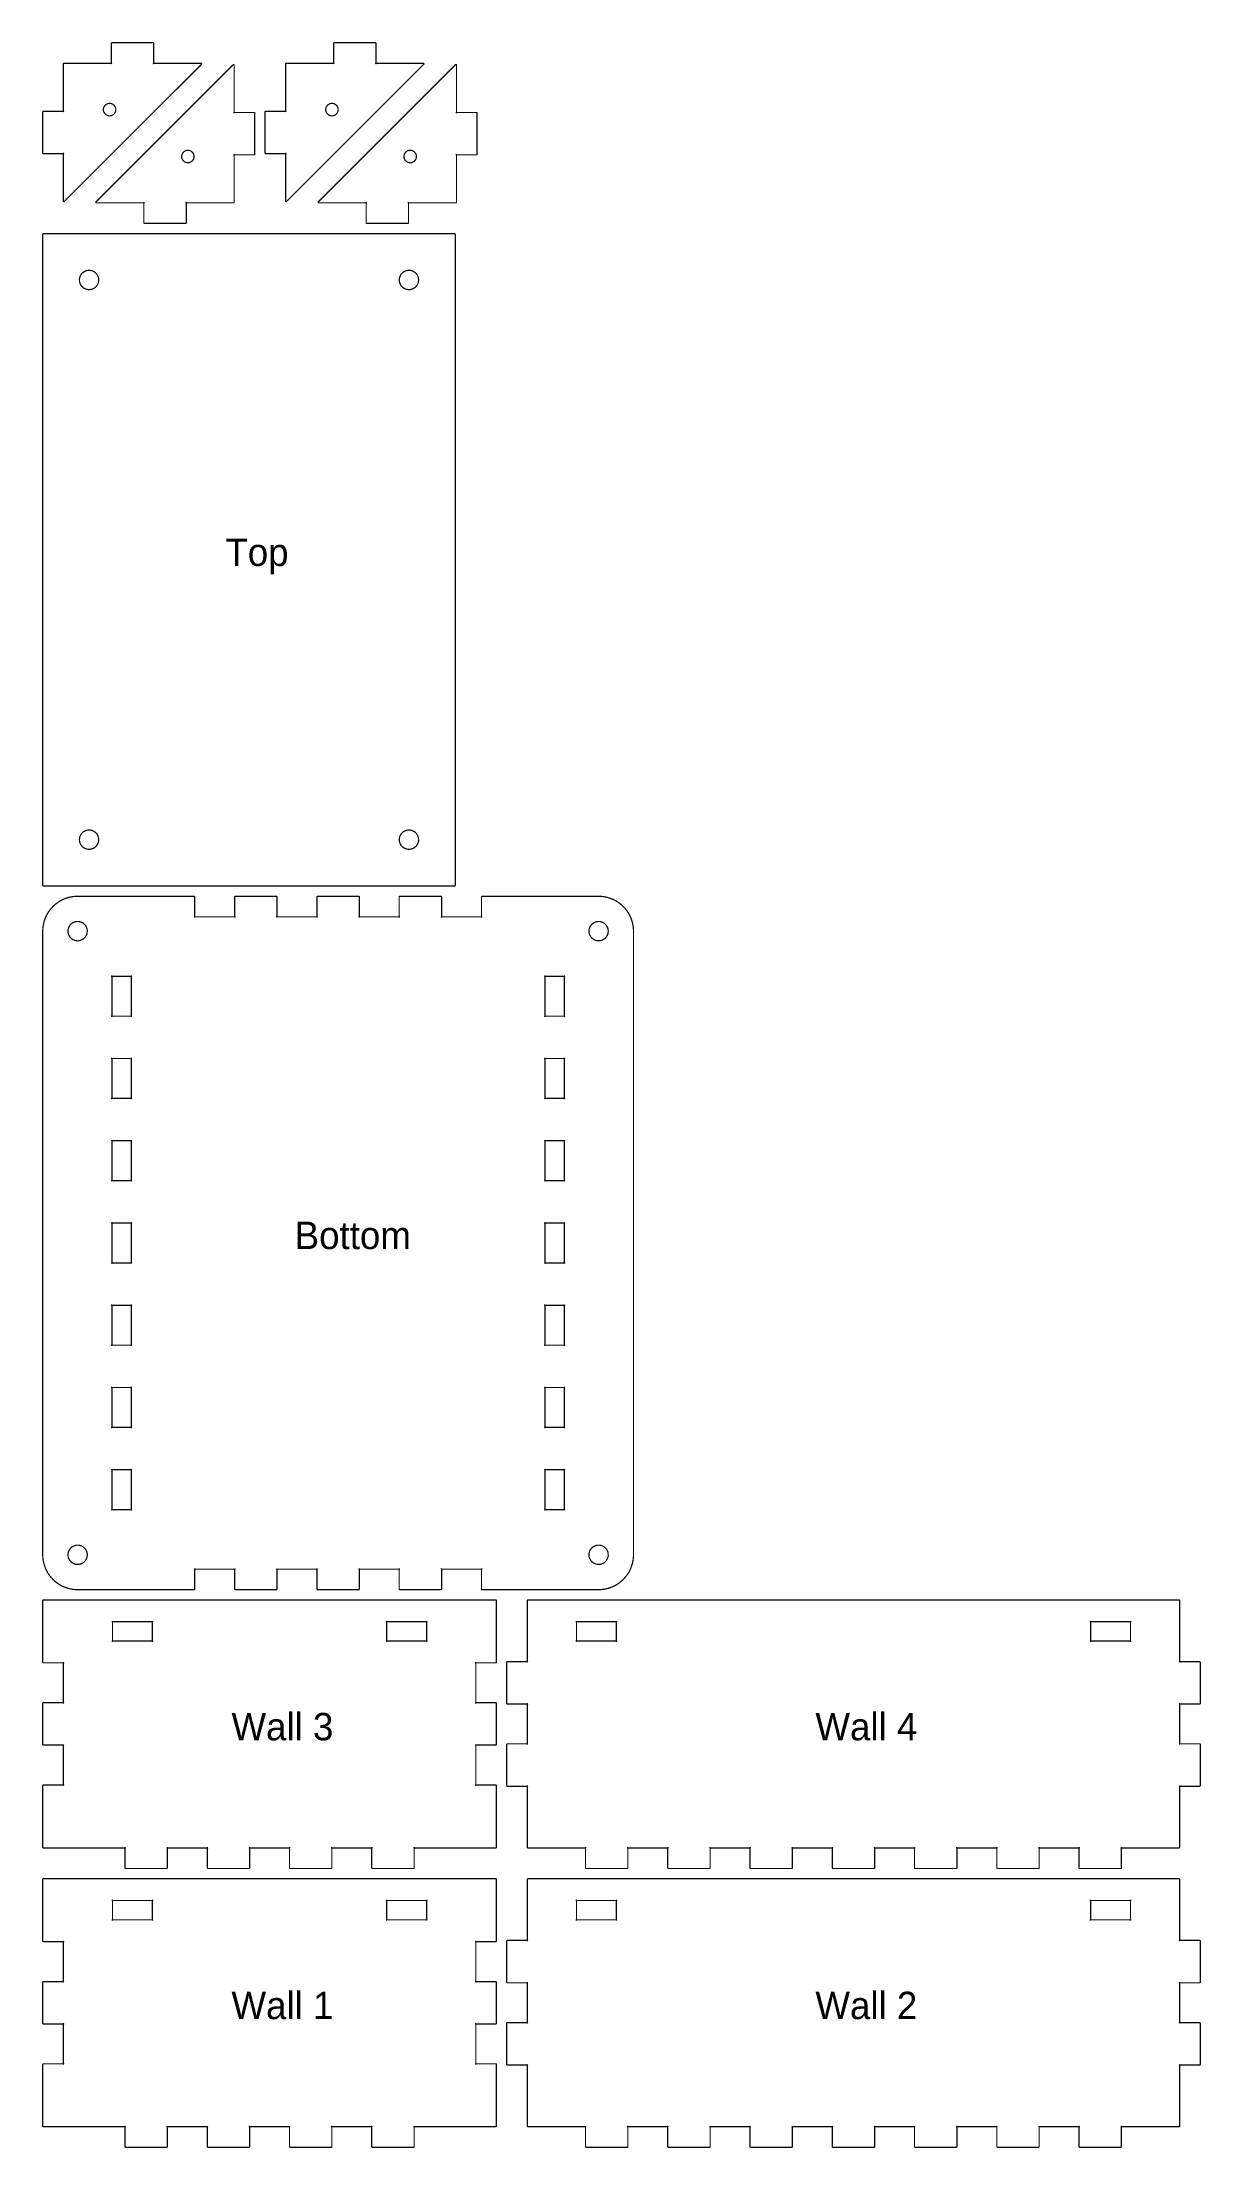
# Model space of a CAD drawing. Extents: x 10 to 179, y 10 to 317.
import ezdxf

# ---------------------------------------------------------------- set-up
doc = ezdxf.new("R2010")
doc.units = 0
doc.layers.get('0').update_dxf_attribs({"linetype": 'CONTINUOUS'})

msp = doc.modelspace()

# ---------------------------------------------------------------- texts
at = {"color": 1}
for s, p in [('Top', (36.6441, 240.736)), ('Bottom', (46.7536, 141.056)), ('Wall 3', (37.5345, 69.3762)), ('Wall 4', (122.714, 69.3762)), ('Wall 1', (37.5345, 28.6962)), ('Wall 2', (122.714, 28.6962))]:
    msp.add_text(s, height=4.0005, dxfattribs=at).set_placement(p)

# ---------------------------------------------------------------- linework, layer by layer
at = {"color": 0, "const_width": 0.18}
for points in [[(33.0895, 314.08), (26.18, 314.08), (26.1703, 314.08), (26.1414, 314.067), (26.1455, 314.047), (26.1662, 314.042), (26.18, 314.071), (26.18, 314.08), (26.18, 316.99), (26.18, 317.007), (26.1538, 317.053), (26.1056, 317.08), (26.0904, 317.08), (20.0904, 317.08), (20.0739, 317.08), (20.0256, 317.053), (19.9995, 317.007), (19.9995, 316.99), (19.9995, 314.08), (19.9995, 314.071), (20.0119, 314.042), (20.0326, 314.047), (20.0367, 314.067), (20.0077, 314.08), (19.9995, 314.08), (13.09, 314.08), (13.0735, 314.08), (13.0266, 314.053), (13.0004, 314.007), (13.0004, 313.99), (13.0004, 307.081), (13.0004, 307.072), (13.0128, 307.043), (13.0335, 307.048), (13.0376, 307.068), (13.0087, 307.081), (13.0004, 307.081), (10.09, 307.081), (10.0735, 307.081), (10.0266, 307.055), (10.0004, 307.006), (10.0004, 306.99), (10.0004, 300.99), (10.0004, 300.974), (10.0266, 300.927), (10.0735, 300.9), (10.09, 300.9), (13.0004, 300.9), (13.0087, 300.9), (13.0376, 300.914), (13.0335, 300.935), (13.0128, 300.939), (13.0004, 300.91), (13.0004, 300.9), (13.0004, 293.989), (13.0004, 293.974), (13.0266, 293.927), (13.0735, 293.9), (13.09, 293.9), (13.1051, 293.9), (13.1492, 293.922), (13.1534, 293.926), (33.1542, 313.927), (33.1584, 313.931), (33.1804, 313.976), (33.1804, 313.99), (33.1804, 314.007), (33.1529, 314.053), (33.1046, 314.08), (33.0895, 314.08)], [(65.5214, 314.08), (58.6123, 314.08), (58.6024, 314.08), (58.5735, 314.067), (58.5777, 314.047), (58.5982, 314.042), (58.6123, 314.071), (58.6123, 314.08), (58.6123, 316.99), (58.6123, 317.007), (58.5844, 317.053), (58.5364, 317.08), (58.5212, 317.08), (52.5226, 317.08), (52.506, 317.08), (52.4577, 317.053), (52.4316, 317.007), (52.4316, 316.99), (52.4316, 314.08), (52.4316, 314.071), (52.4439, 314.042), (52.4648, 314.047), (52.4686, 314.067), (52.4397, 314.08), (52.4316, 314.08), (45.5221, 314.08), (45.5055, 314.08), (45.4572, 314.053), (45.4311, 314.007), (45.4311, 313.99), (45.4311, 307.081), (45.4311, 307.072), (45.4434, 307.043), (45.4642, 307.048), (45.4685, 307.068), (45.4395, 307.081), (45.4311, 307.081), (42.5221, 307.081), (42.5055, 307.081), (42.4575, 307.055), (42.4311, 307.006), (42.4311, 306.99), (42.4311, 300.99), (42.4311, 300.974), (42.4575, 300.927), (42.5055, 300.9), (42.5221, 300.9), (45.4311, 300.9), (45.4395, 300.9), (45.4685, 300.914), (45.4642, 300.935), (45.4434, 300.939), (45.4311, 300.91), (45.4311, 300.9), (45.4311, 293.989), (45.4311, 293.974), (45.4572, 293.927), (45.5055, 293.9), (45.5221, 293.9), (45.5373, 293.9), (45.5814, 293.922), (45.5856, 293.926), (65.5849, 313.927), (65.5891, 313.931), (65.611, 313.976), (65.611, 313.99), (65.611, 314.007), (65.5849, 314.053), (65.5366, 314.08), (65.5214, 314.08)], [(17.8415, 293.721), (24.751, 293.721), (24.7592, 293.721), (24.7881, 293.734), (24.784, 293.755), (24.7633, 293.759), (24.751, 293.73), (24.751, 293.721), (24.751, 290.81), (24.751, 290.795), (24.7771, 290.747), (24.8254, 290.721), (24.8419, 290.721), (30.8419, 290.721), (30.8571, 290.721), (30.9053, 290.747), (30.9315, 290.795), (30.9315, 290.81), (30.9315, 293.721), (30.9315, 293.73), (30.9177, 293.759), (30.897, 293.755), (30.8929, 293.734), (30.9218, 293.721), (30.9315, 293.721), (37.8425, 293.721), (37.8576, 293.721), (37.9056, 293.747), (37.9317, 293.795), (37.9317, 293.81), (37.9317, 300.72), (37.9317, 300.729), (37.918, 300.758), (37.8975, 300.754), (37.8933, 300.734), (37.9222, 300.72), (37.9317, 300.72), (40.8421, 300.72), (40.8573, 300.72), (40.9056, 300.747), (40.9317, 300.795), (40.9317, 300.81), (40.9317, 306.81), (40.9317, 306.827), (40.9056, 306.874), (40.8573, 306.9), (40.8421, 306.9), (37.9317, 306.9), (37.9222, 306.9), (37.8933, 306.888), (37.8975, 306.867), (37.918, 306.863), (37.9317, 306.892), (37.9317, 306.9), (37.9317, 313.81), (37.9317, 313.826), (37.9056, 313.875), (37.8576, 313.901), (37.8425, 313.901), (37.8259, 313.901), (37.7832, 313.878), (37.779, 313.875), (17.7781, 293.873), (17.7739, 293.87), (17.7519, 293.825), (17.7519, 293.81), (17.7519, 293.795), (17.7781, 293.747), (17.8249, 293.721), (17.8415, 293.721)], [(50.2737, 293.721), (57.1832, 293.721), (57.1913, 293.721), (57.2202, 293.734), (57.2163, 293.755), (57.1955, 293.759), (57.1832, 293.73), (57.1832, 293.721), (57.1832, 290.81), (57.1832, 290.795), (57.2093, 290.747), (57.2576, 290.721), (57.2742, 290.721), (63.2739, 290.721), (63.289, 290.721), (63.3374, 290.747), (63.3635, 290.795), (63.3635, 290.81), (63.3635, 293.721), (63.3635, 293.73), (63.3497, 293.759), (63.3293, 293.755), (63.325, 293.734), (63.3539, 293.721), (63.3635, 293.721), (70.273, 293.721), (70.2882, 293.721), (70.3365, 293.747), (70.364, 293.795), (70.364, 293.81), (70.364, 300.72), (70.364, 300.729), (70.3502, 300.758), (70.3294, 300.754), (70.3255, 300.734), (70.3545, 300.72), (70.364, 300.72), (73.273, 300.72), (73.2882, 300.72), (73.3365, 300.747), (73.364, 300.795), (73.364, 300.81), (73.364, 306.81), (73.364, 306.827), (73.3365, 306.874), (73.2882, 306.9), (73.273, 306.9), (70.364, 306.9), (70.3545, 306.9), (70.3255, 306.888), (70.3294, 306.867), (70.3502, 306.863), (70.364, 306.892), (70.364, 306.9), (70.364, 313.81), (70.364, 313.826), (70.3365, 313.875), (70.2882, 313.901), (70.273, 313.901), (70.2564, 313.901), (70.2137, 313.878), (70.2098, 313.875), (50.2102, 293.873), (50.2049, 293.87), (50.184, 293.825), (50.184, 293.81), (50.184, 293.795), (50.2102, 293.747), (50.2571, 293.721), (50.2737, 293.721)], [(10.09, 194.04), (70.0899, 194.04), (70.1051, 194.04), (70.153, 194.066), (70.1795, 194.115), (70.1795, 194.13), (70.1795, 289.13), (70.1795, 289.147), (70.153, 289.194), (70.1051, 289.22), (70.0899, 289.22), (10.09, 289.22), (10.0735, 289.22), (10.0266, 289.194), (10.0004, 289.147), (10.0004, 289.13), (10.0004, 194.13), (10.0004, 194.115), (10.0266, 194.066), (10.0735, 194.04), (10.09, 194.04)], [(15.0895, 91.3599), (23.0904, 91.3599), (32.0904, 91.3599), (32.1055, 91.3599), (32.1538, 91.386), (32.18, 91.4344), (32.18, 91.4495), (32.18, 94.3599), (32.18, 94.3695), (32.1662, 94.3984), (32.1455, 94.3942), (32.1414, 94.3737), (32.1703, 94.3599), (32.18, 94.3599), (38.0009, 94.3599), (38.009, 94.3599), (38.0379, 94.3737), (38.034, 94.3942), (38.0132, 94.3984), (38.0009, 94.3695), (38.0009, 94.3599), (38.0009, 91.4495), (38.0009, 91.4344), (38.027, 91.386), (38.0739, 91.3599), (38.0905, 91.3599), (44.0902, 91.3599), (44.1053, 91.3599), (44.1537, 91.386), (44.1798, 91.4344), (44.1798, 91.4495), (44.1798, 94.3599), (44.1798, 94.3695), (44.166, 94.3984), (44.1456, 94.3942), (44.1413, 94.3737), (44.1702, 94.3599), (44.1798, 94.3599), (49.9992, 94.3599), (50.0077, 94.3599), (50.0366, 94.3737), (50.0324, 94.3942), (50.0119, 94.3984), (49.9992, 94.3695), (49.9992, 94.3599), (49.9992, 91.4495), (49.9992, 91.4344), (50.0257, 91.386), (50.0736, 91.3599), (50.0902, 91.3599), (56.0903, 91.3599), (56.1054, 91.3599), (56.1538, 91.386), (56.1799, 91.4344), (56.1799, 91.4495), (56.1799, 94.3599), (56.1799, 94.3695), (56.1661, 94.3984), (56.1453, 94.3942), (56.1414, 94.3737), (56.1703, 94.3599), (56.1799, 94.3599), (61.9993, 94.3599), (62.0078, 94.3599), (62.0367, 94.3737), (62.0324, 94.3942), (62.0116, 94.3984), (61.9993, 94.3695), (61.9993, 94.3599), (61.9993, 91.4495), (61.9993, 91.4344), (62.0254, 91.386), (62.0737, 91.3599), (62.0903, 91.3599), (68.0903, 91.3599), (68.1055, 91.3599), (68.1535, 91.386), (68.18, 91.4344), (68.18, 91.4495), (68.18, 94.3599), (68.18, 94.3695), (68.1662, 94.3984), (68.1454, 94.3942), (68.1411, 94.3737), (68.1701, 94.3599), (68.18, 94.3599), (74.0008, 94.3599), (74.0089, 94.3599), (74.0378, 94.3737), (74.0336, 94.3942), (74.0131, 94.3984), (74.0008, 94.3695), (74.0008, 94.3599), (74.0008, 91.4495), (74.0008, 91.4344), (74.0269, 91.386), (74.0738, 91.3599), (74.0904, 91.3599), (83.0901, 91.3599), (91.0897, 91.3599), (91.2551, 91.3599), (91.7554, 91.404), (92.407, 91.5335), (93.037, 91.7469), (93.4903, 91.9593), (93.635, 92.0418), (93.7782, 92.1261), (94.1888, 92.4126), (94.6877, 92.8508), (95.1258, 93.351), (95.414, 93.7616), (95.498, 93.9052), (95.5809, 94.0498), (95.7929, 94.5046), (96.0067, 95.1329), (96.1362, 95.7848), (96.1803, 96.285), (96.1803, 96.4502), (96.1803, 187.45), (96.1803, 187.617), (96.1362, 188.116), (96.0067, 188.768), (95.7929, 189.398), (95.5809, 189.852), (95.498, 189.996), (95.414, 190.14), (95.1258, 190.551), (94.6877, 191.05), (94.1888, 191.488), (93.7782, 191.776), (93.635, 191.859), (93.4903, 191.943), (93.037, 192.154), (92.407, 192.367), (91.7554, 192.497), (91.2551, 192.539), (91.0897, 192.539), (83.0901, 192.539), (74.0904, 192.539), (74.0738, 192.539), (74.0269, 192.513), (74.0008, 192.466), (74.0008, 192.45), (74.0008, 189.539), (74.0008, 189.531), (74.0131, 189.502), (74.0336, 189.507), (74.0378, 189.527), (74.0089, 189.539), (74.0008, 189.539), (68.18, 189.539), (68.1701, 189.539), (68.1411, 189.527), (68.1454, 189.507), (68.1662, 189.502), (68.18, 189.531), (68.18, 189.539), (68.18, 192.45), (68.18, 192.466), (68.1535, 192.513), (68.1055, 192.539), (68.0903, 192.539), (62.0903, 192.539), (62.0737, 192.539), (62.0254, 192.513), (61.9993, 192.466), (61.9993, 192.45), (61.9993, 189.539), (61.9993, 189.531), (62.0116, 189.502), (62.0324, 189.507), (62.0367, 189.527), (62.0078, 189.539), (61.9993, 189.539), (56.1799, 189.539), (56.1703, 189.539), (56.1414, 189.527), (56.1453, 189.507), (56.1661, 189.502), (56.1799, 189.531), (56.1799, 189.539), (56.1799, 192.45), (56.1799, 192.466), (56.1538, 192.513), (56.1054, 192.539), (56.0903, 192.539), (50.0902, 192.539), (50.0736, 192.539), (50.0257, 192.513), (49.9992, 192.466), (49.9992, 192.45), (49.9992, 189.539), (49.9992, 189.531), (50.0119, 189.502), (50.0324, 189.507), (50.0366, 189.527), (50.0077, 189.539), (49.9992, 189.539), (44.1798, 189.539), (44.1702, 189.539), (44.1413, 189.527), (44.1456, 189.507), (44.166, 189.502), (44.1798, 189.531), (44.1798, 189.539), (44.1798, 192.45), (44.1798, 192.466), (44.1537, 192.513), (44.1053, 192.539), (44.0902, 192.539), (38.0905, 192.539), (38.0739, 192.539), (38.027, 192.513), (38.0009, 192.466), (38.0009, 192.45), (38.0009, 189.539), (38.0009, 189.531), (38.0132, 189.502), (38.034, 189.507), (38.0379, 189.527), (38.009, 189.539), (38.0009, 189.539), (32.18, 189.539), (32.1703, 189.539), (32.1414, 189.527), (32.1455, 189.507), (32.1662, 189.502), (32.18, 189.531), (32.18, 189.539), (32.18, 192.45), (32.18, 192.466), (32.1538, 192.513), (32.1055, 192.539), (32.0904, 192.539), (23.0904, 192.539), (15.0895, 192.539), (14.9228, 192.539), (14.4239, 192.497), (13.7721, 192.367), (13.1423, 192.154), (12.689, 191.943), (12.5457, 191.859), (12.401, 191.776), (11.9903, 191.488), (11.4901, 191.05), (11.0519, 190.551), (10.7638, 190.14), (10.6812, 189.996), (10.5971, 189.852), (10.3863, 189.398), (10.1727, 188.768), (10.0432, 188.116), (10.0004, 187.617), (10.0004, 187.45), (10.0004, 96.4502), (10.0004, 96.285), (10.0432, 95.7848), (10.1727, 95.1329), (10.3863, 94.5046), (10.5971, 94.0498), (10.6812, 93.9052), (10.7638, 93.7616), (11.0519, 93.351), (11.4901, 92.8508), (11.9903, 92.4126), (12.401, 92.1261), (12.5457, 92.0418), (12.689, 91.9593), (13.1423, 91.7469), (13.7721, 91.5335), (14.4239, 91.404), (14.9228, 91.3599), (15.0895, 91.3599)], [(13.09, 53.6801), (22.0004, 53.6801), (22.0086, 53.6801), (22.0376, 53.6938), (22.0334, 53.7146), (22.0128, 53.7185), (22.0004, 53.6896), (22.0004, 53.6801), (22.0004, 50.7697), (22.0004, 50.7545), (22.0266, 50.7062), (22.0734, 50.6801), (22.09, 50.6801), (28.0899, 50.6801), (28.1051, 50.6801), (28.1533, 50.7062), (28.1795, 50.7545), (28.1795, 50.7697), (28.1795, 53.6801), (28.1795, 53.6896), (28.1657, 53.7185), (28.1451, 53.7146), (28.1409, 53.6938), (28.1699, 53.6801), (28.1795, 53.6801), (34.0003, 53.6801), (34.0086, 53.6801), (34.0376, 53.6938), (34.0334, 53.7146), (34.0128, 53.7185), (34.0003, 53.6896), (34.0003, 53.6801), (34.0003, 50.7697), (34.0003, 50.7545), (34.0265, 50.7062), (34.0734, 50.6801), (34.0899, 50.6801), (40.09, 50.6801), (40.1052, 50.6801), (40.1532, 50.7062), (40.1796, 50.7545), (40.1796, 50.7697), (40.1796, 53.6801), (40.1796, 53.6896), (40.1655, 53.7185), (40.1451, 53.7146), (40.1408, 53.6938), (40.1697, 53.6801), (40.1796, 53.6801), (46.0005, 53.6801), (46.0086, 53.6801), (46.0375, 53.6938), (46.0333, 53.7146), (46.0128, 53.7185), (46.0005, 53.6896), (46.0005, 53.6801), (46.0005, 50.7697), (46.0005, 50.7545), (46.0266, 50.7062), (46.0735, 50.6801), (46.0897, 50.6801), (52.0898, 50.6801), (52.1049, 50.6801), (52.1533, 50.7062), (52.1794, 50.7545), (52.1794, 50.7697), (52.1794, 53.6801), (52.1794, 53.6896), (52.1656, 53.7185), (52.1451, 53.7146), (52.1409, 53.6938), (52.1698, 53.6801), (52.1794, 53.6801), (58.0002, 53.6801), (58.0087, 53.6801), (58.0376, 53.6938), (58.0334, 53.7146), (58.0125, 53.7185), (58.0002, 53.6896), (58.0002, 53.6801), (58.0002, 50.7697), (58.0002, 50.7545), (58.0263, 50.7062), (58.0732, 50.6801), (58.0898, 50.6801), (64.0898, 50.6801), (64.105, 50.6801), (64.1533, 50.7062), (64.1809, 50.7545), (64.1809, 50.7697), (64.1809, 53.6801), (64.1809, 53.6896), (64.1671, 53.7185), (64.1463, 53.7146), (64.1421, 53.6938), (64.171, 53.6801), (64.1809, 53.6801), (73.0899, 53.6801), (76.0899, 53.6801), (76.1047, 53.6801), (76.1531, 53.7062), (76.1792, 53.7545), (76.1792, 53.7697), (76.1792, 62.7697), (76.1792, 62.7863), (76.1531, 62.8343), (76.1047, 62.8608), (76.0899, 62.8608), (73.1795, 62.8608), (73.1696, 62.8608), (73.1407, 62.8481), (73.1449, 62.8276), (73.1654, 62.8234), (73.1795, 62.8523), (73.1795, 62.8608), (73.1795, 68.6802), (73.1795, 68.6897), (73.1654, 68.7186), (73.1449, 68.7144), (73.1407, 68.694), (73.1696, 68.6802), (73.1795, 68.6802), (76.0899, 68.6802), (76.1047, 68.6802), (76.1531, 68.7063), (76.1792, 68.7546), (76.1792, 68.7698), (76.1792, 74.7695), (76.1792, 74.7861), (76.1531, 74.8344), (76.1047, 74.8605), (76.0899, 74.8605), (73.1795, 74.8605), (73.1696, 74.8605), (73.1407, 74.8482), (73.1449, 74.8273), (73.1654, 74.8235), (73.1795, 74.8524), (73.1795, 74.8605), (73.1795, 80.6799), (73.1795, 80.6898), (73.1654, 80.7187), (73.1449, 80.7145), (73.1407, 80.6937), (73.1696, 80.6799), (73.1795, 80.6799), (76.0899, 80.6799), (76.1047, 80.6799), (76.1531, 80.706), (76.1792, 80.7544), (76.1792, 80.7695), (76.1792, 89.7696), (76.1792, 89.7862), (76.1531, 89.8342), (76.1047, 89.8606), (76.0899, 89.8606), (73.0899, 89.8606), (13.09, 89.8606), (10.09, 89.8606), (10.0735, 89.8606), (10.0266, 89.8342), (10.0004, 89.7862), (10.0004, 89.7696), (10.0004, 80.7695), (10.0004, 80.7544), (10.0266, 80.706), (10.0735, 80.6799), (10.09, 80.6799), (13.0004, 80.6799), (13.0087, 80.6799), (13.0376, 80.6937), (13.0335, 80.7145), (13.0128, 80.7187), (13.0004, 80.6898), (13.0004, 80.6799), (13.0004, 74.8605), (13.0004, 74.8524), (13.0128, 74.8235), (13.0335, 74.8273), (13.0376, 74.8482), (13.0087, 74.8605), (13.0004, 74.8605), (10.09, 74.8605), (10.0735, 74.8605), (10.0266, 74.8344), (10.0004, 74.7861), (10.0004, 74.7695), (10.0004, 68.7698), (10.0004, 68.7546), (10.0266, 68.7063), (10.0735, 68.6802), (10.09, 68.6802), (13.0004, 68.6802), (13.0087, 68.6802), (13.0376, 68.694), (13.0335, 68.7144), (13.0128, 68.7186), (13.0004, 68.6897), (13.0004, 68.6802), (13.0004, 62.8608), (13.0004, 62.8523), (13.0128, 62.8234), (13.0335, 62.8276), (13.0376, 62.8481), (13.0087, 62.8608), (13.0004, 62.8608), (10.09, 62.8608), (10.0735, 62.8608), (10.0266, 62.8343), (10.0004, 62.7863), (10.0004, 62.7697), (10.0004, 53.7697), (10.0004, 53.7545), (10.0266, 53.7062), (10.0735, 53.6801), (10.09, 53.6801), (13.09, 53.6801)], [(80.7695, 53.6801), (89.1798, 53.6801), (89.1879, 53.6801), (89.2168, 53.6938), (89.2129, 53.7146), (89.1921, 53.7185), (89.1798, 53.6896), (89.1798, 53.6801), (89.1798, 50.7697), (89.1798, 50.7545), (89.2059, 50.7062), (89.2542, 50.6801), (89.2708, 50.6801), (95.2708, 50.6801), (95.286, 50.6801), (95.334, 50.7062), (95.3604, 50.7545), (95.3604, 50.7697), (95.3604, 53.6801), (95.3604, 53.6896), (95.3463, 53.7185), (95.3258, 53.7146), (95.3216, 53.6938), (95.3505, 53.6801), (95.3604, 53.6801), (101.18, 53.6801), (101.188, 53.6801), (101.217, 53.6938), (101.213, 53.7146), (101.192, 53.7185), (101.18, 53.6896), (101.18, 53.6801), (101.18, 50.7697), (101.18, 50.7545), (101.206, 50.7062), (101.254, 50.6801), (101.271, 50.6801), (107.269, 50.6801), (107.284, 50.6801), (107.333, 50.7062), (107.36, 50.7545), (107.36, 50.7697), (107.36, 53.6801), (107.36, 53.6896), (107.346, 53.7185), (107.326, 53.7146), (107.322, 53.6938), (107.351, 53.6801), (107.36, 53.6801), (113.18, 53.6801), (113.188, 53.6801), (113.217, 53.6938), (113.213, 53.7146), (113.192, 53.7185), (113.18, 53.6896), (113.18, 53.6801), (113.18, 50.7697), (113.18, 50.7545), (113.206, 50.7062), (113.253, 50.6801), (113.269, 50.6801), (119.271, 50.6801), (119.286, 50.6801), (119.334, 50.7062), (119.36, 50.7545), (119.36, 50.7697), (119.36, 53.6801), (119.36, 53.6896), (119.346, 53.7185), (119.326, 53.7146), (119.321, 53.6938), (119.35, 53.6801), (119.36, 53.6801), (125.18, 53.6801), (125.188, 53.6801), (125.217, 53.6938), (125.213, 53.7146), (125.192, 53.7185), (125.18, 53.6896), (125.18, 53.6801), (125.18, 50.7697), (125.18, 50.7545), (125.206, 50.7062), (125.254, 50.6801), (125.271, 50.6801), (131.27, 50.6801), (131.286, 50.6801), (131.334, 50.7062), (131.36, 50.7545), (131.36, 50.7697), (131.36, 53.6801), (131.36, 53.6896), (131.346, 53.7185), (131.326, 53.7146), (131.322, 53.6938), (131.35, 53.6801), (131.36, 53.6801), (137.179, 53.6801), (137.188, 53.6801), (137.217, 53.6938), (137.213, 53.7146), (137.192, 53.7185), (137.179, 53.6896), (137.179, 53.6801), (137.179, 50.7697), (137.179, 50.7545), (137.206, 50.7062), (137.254, 50.6801), (137.27, 50.6801), (143.27, 50.6801), (143.286, 50.6801), (143.334, 50.7062), (143.36, 50.7545), (143.36, 50.7697), (143.36, 53.6801), (143.36, 53.6896), (143.346, 53.7185), (143.326, 53.7146), (143.322, 53.6938), (143.351, 53.6801), (143.36, 53.6801), (149.179, 53.6801), (149.188, 53.6801), (149.217, 53.6938), (149.213, 53.7146), (149.192, 53.7185), (149.179, 53.6896), (149.179, 53.6801), (149.179, 50.7697), (149.179, 50.7545), (149.206, 50.7062), (149.254, 50.6801), (149.271, 50.6801), (155.271, 50.6801), (155.286, 50.6801), (155.334, 50.7062), (155.36, 50.7545), (155.36, 50.7697), (155.36, 53.6801), (155.36, 53.6896), (155.346, 53.7185), (155.326, 53.7146), (155.321, 53.6938), (155.35, 53.6801), (155.36, 53.6801), (161.18, 53.6801), (161.188, 53.6801), (161.217, 53.6938), (161.212, 53.7146), (161.192, 53.7185), (161.18, 53.6896), (161.18, 53.6801), (161.18, 50.7697), (161.18, 50.7545), (161.206, 50.7062), (161.254, 50.6801), (161.271, 50.6801), (167.27, 50.6801), (167.285, 50.6801), (167.334, 50.7062), (167.36, 50.7545), (167.36, 50.7697), (167.36, 53.6801), (167.36, 53.6896), (167.346, 53.7185), (167.326, 53.7146), (167.321, 53.6938), (167.35, 53.6801), (167.36, 53.6801), (175.77, 53.6801), (175.785, 53.6801), (175.834, 53.7062), (175.86, 53.7545), (175.86, 53.7697), (175.86, 62.6801), (175.86, 62.6897), (175.846, 62.7186), (175.825, 62.7144), (175.821, 62.6939), (175.85, 62.6801), (175.86, 62.6801), (178.77, 62.6801), (178.785, 62.6801), (178.834, 62.7063), (178.86, 62.7546), (178.86, 62.7697), (178.86, 68.7698), (178.86, 68.786), (178.834, 68.8344), (178.785, 68.8605), (178.77, 68.8605), (175.86, 68.8605), (175.85, 68.8605), (175.821, 68.8481), (175.825, 68.8277), (175.846, 68.8234), (175.86, 68.8523), (175.86, 68.8605), (175.86, 74.6799), (175.86, 74.6898), (175.846, 74.7187), (175.825, 74.7145), (175.821, 74.6936), (175.85, 74.6799), (175.86, 74.6799), (178.77, 74.6799), (178.785, 74.6799), (178.834, 74.7063), (178.86, 74.7543), (178.86, 74.7695), (178.86, 80.7695), (178.86, 80.7861), (178.834, 80.833), (178.785, 80.8591), (178.77, 80.8591), (175.86, 80.8591), (175.85, 80.8591), (175.821, 80.8468), (175.825, 80.826), (175.846, 80.8221), (175.86, 80.851), (175.86, 80.8591), (175.86, 89.7696), (175.86, 89.7862), (175.834, 89.8342), (175.785, 89.8606), (175.77, 89.8606), (80.7695, 89.8606), (80.753, 89.8606), (80.706, 89.8342), (80.6799, 89.7862), (80.6799, 89.7696), (80.6799, 80.8591), (80.6799, 80.851), (80.6923, 80.8221), (80.7131, 80.826), (80.7173, 80.8468), (80.6884, 80.8591), (80.6799, 80.8591), (77.7695, 80.8591), (77.7529, 80.8591), (77.7064, 80.833), (77.6799, 80.7861), (77.6799, 80.7695), (77.6799, 74.7695), (77.6799, 74.7543), (77.7064, 74.7063), (77.7529, 74.6799), (77.7695, 74.6799), (80.6799, 74.6799), (80.6884, 74.6799), (80.7173, 74.6936), (80.7131, 74.7145), (80.6923, 74.7187), (80.6799, 74.6898), (80.6799, 74.6799), (80.6799, 68.8605), (80.6799, 68.8523), (80.6923, 68.8234), (80.7131, 68.8277), (80.7173, 68.8481), (80.6884, 68.8605), (80.6799, 68.8605), (77.7695, 68.8605), (77.7529, 68.8605), (77.7064, 68.8344), (77.6799, 68.786), (77.6799, 68.7698), (77.6799, 62.7697), (77.6799, 62.7546), (77.7064, 62.7063), (77.7529, 62.6801), (77.7695, 62.6801), (80.6799, 62.6801), (80.6884, 62.6801), (80.7173, 62.6939), (80.7131, 62.7144), (80.6923, 62.7186), (80.6799, 62.6897), (80.6799, 62.6801), (80.6799, 53.7697), (80.6799, 53.7545), (80.706, 53.7062), (80.753, 53.6801), (80.7695, 53.6801)], [(13.09, 13.0004), (22.0004, 13.0004), (22.0086, 13.0004), (22.0376, 13.0142), (22.0334, 13.0349), (22.0128, 13.039), (22.0004, 13.0101), (22.0004, 13.0004), (22.0004, 10.09), (22.0004, 10.0748), (22.0266, 10.0266), (22.0734, 10.0004), (22.09, 10.0004), (28.0899, 10.0004), (28.1051, 10.0004), (28.1533, 10.0266), (28.1795, 10.0748), (28.1795, 10.09), (28.1795, 13.0004), (28.1795, 13.0101), (28.1657, 13.039), (28.1451, 13.0349), (28.1409, 13.0142), (28.1699, 13.0004), (28.1795, 13.0004), (34.0003, 13.0004), (34.0086, 13.0004), (34.0376, 13.0142), (34.0334, 13.0349), (34.0128, 13.039), (34.0003, 13.0101), (34.0003, 13.0004), (34.0003, 10.09), (34.0003, 10.0748), (34.0265, 10.0266), (34.0734, 10.0004), (34.0899, 10.0004), (40.09, 10.0004), (40.1052, 10.0004), (40.1532, 10.0266), (40.1796, 10.0748), (40.1796, 10.09), (40.1796, 13.0004), (40.1796, 13.0101), (40.1655, 13.039), (40.1451, 13.0349), (40.1408, 13.0142), (40.1697, 13.0004), (40.1796, 13.0004), (46.0005, 13.0004), (46.0086, 13.0004), (46.0375, 13.0142), (46.0333, 13.0349), (46.0128, 13.039), (46.0005, 13.0101), (46.0005, 13.0004), (46.0005, 10.09), (46.0005, 10.0748), (46.0266, 10.0266), (46.0735, 10.0004), (46.0897, 10.0004), (52.0898, 10.0004), (52.1049, 10.0004), (52.1533, 10.0266), (52.1794, 10.0748), (52.1794, 10.09), (52.1794, 13.0004), (52.1794, 13.0101), (52.1656, 13.039), (52.1451, 13.0349), (52.1409, 13.0142), (52.1698, 13.0004), (52.1794, 13.0004), (58.0002, 13.0004), (58.0087, 13.0004), (58.0376, 13.0142), (58.0334, 13.0349), (58.0125, 13.039), (58.0002, 13.0101), (58.0002, 13.0004), (58.0002, 10.09), (58.0002, 10.0748), (58.0263, 10.0266), (58.0732, 10.0004), (58.0898, 10.0004), (64.0898, 10.0004), (64.105, 10.0004), (64.1533, 10.0266), (64.1809, 10.0748), (64.1809, 10.09), (64.1809, 13.0004), (64.1809, 13.0101), (64.1671, 13.039), (64.1463, 13.0349), (64.1421, 13.0142), (64.171, 13.0004), (64.1809, 13.0004), (73.0899, 13.0004), (76.0899, 13.0004), (76.1047, 13.0004), (76.1531, 13.0266), (76.1792, 13.0748), (76.1792, 13.09), (76.1792, 22.09), (76.1792, 22.1065), (76.1531, 22.1534), (76.1047, 22.1795), (76.0899, 22.1795), (73.1795, 22.1795), (73.1696, 22.1795), (73.1407, 22.1671), (73.1449, 22.1464), (73.1654, 22.1423), (73.1795, 22.1713), (73.1795, 22.1795), (73.1795, 28.0004), (73.1795, 28.01), (73.1654, 28.039), (73.1449, 28.0348), (73.1407, 28.0142), (73.1696, 28.0004), (73.1795, 28.0004), (76.0899, 28.0004), (76.1047, 28.0004), (76.1531, 28.0265), (76.1792, 28.0748), (76.1792, 28.0899), (76.1792, 34.0899), (76.1792, 34.1065), (76.1531, 34.1533), (76.1047, 34.1795), (76.0899, 34.1795), (73.1795, 34.1795), (73.1696, 34.1795), (73.1407, 34.1671), (73.1449, 34.1464), (73.1654, 34.1423), (73.1795, 34.1712), (73.1795, 34.1795), (73.1795, 40.0004), (73.1795, 40.0099), (73.1654, 40.0389), (73.1449, 40.0346), (73.1407, 40.0142), (73.1696, 40.0004), (73.1795, 40.0004), (76.0899, 40.0004), (76.1047, 40.0004), (76.1531, 40.0265), (76.1792, 40.0748), (76.1792, 40.09), (76.1792, 49.0897), (76.1792, 49.1063), (76.1531, 49.1532), (76.1047, 49.1793), (76.0899, 49.1793), (73.0899, 49.1793), (13.09, 49.1793), (10.09, 49.1793), (10.0735, 49.1793), (10.0266, 49.1532), (10.0004, 49.1063), (10.0004, 49.0897), (10.0004, 40.09), (10.0004, 40.0748), (10.0266, 40.0265), (10.0735, 40.0004), (10.09, 40.0004), (13.0004, 40.0004), (13.0087, 40.0004), (13.0376, 40.0142), (13.0335, 40.0346), (13.0128, 40.0389), (13.0004, 40.0099), (13.0004, 40.0004), (13.0004, 34.1795), (13.0004, 34.1712), (13.0128, 34.1423), (13.0335, 34.1464), (13.0376, 34.1671), (13.0087, 34.1795), (13.0004, 34.1795), (10.09, 34.1795), (10.0735, 34.1795), (10.0266, 34.1533), (10.0004, 34.1065), (10.0004, 34.0899), (10.0004, 28.0899), (10.0004, 28.0748), (10.0266, 28.0265), (10.0735, 28.0004), (10.09, 28.0004), (13.0004, 28.0004), (13.0087, 28.0004), (13.0376, 28.0142), (13.0335, 28.0348), (13.0128, 28.039), (13.0004, 28.01), (13.0004, 28.0004), (13.0004, 22.1795), (13.0004, 22.1713), (13.0128, 22.1423), (13.0335, 22.1464), (13.0376, 22.1671), (13.0087, 22.1795), (13.0004, 22.1795), (10.09, 22.1795), (10.0735, 22.1795), (10.0266, 22.1534), (10.0004, 22.1065), (10.0004, 22.09), (10.0004, 13.09), (10.0004, 13.0748), (10.0266, 13.0266), (10.0735, 13.0004), (10.09, 13.0004), (13.09, 13.0004)], [(80.7695, 13.0004), (89.1798, 13.0004), (89.1879, 13.0004), (89.2168, 13.0142), (89.2129, 13.0349), (89.1921, 13.039), (89.1798, 13.0101), (89.1798, 13.0004), (89.1798, 10.09), (89.1798, 10.0748), (89.2059, 10.0266), (89.2542, 10.0004), (89.2708, 10.0004), (95.2708, 10.0004), (95.286, 10.0004), (95.334, 10.0266), (95.3604, 10.0748), (95.3604, 10.09), (95.3604, 13.0004), (95.3604, 13.0101), (95.3463, 13.039), (95.3258, 13.0349), (95.3216, 13.0142), (95.3505, 13.0004), (95.3604, 13.0004), (101.18, 13.0004), (101.188, 13.0004), (101.217, 13.0142), (101.213, 13.0349), (101.192, 13.039), (101.18, 13.0101), (101.18, 13.0004), (101.18, 10.09), (101.18, 10.0748), (101.206, 10.0266), (101.254, 10.0004), (101.271, 10.0004), (107.269, 10.0004), (107.284, 10.0004), (107.333, 10.0266), (107.36, 10.0748), (107.36, 10.09), (107.36, 13.0004), (107.36, 13.0101), (107.346, 13.039), (107.326, 13.0349), (107.322, 13.0142), (107.351, 13.0004), (107.36, 13.0004), (113.18, 13.0004), (113.188, 13.0004), (113.217, 13.0142), (113.213, 13.0349), (113.192, 13.039), (113.18, 13.0101), (113.18, 13.0004), (113.18, 10.09), (113.18, 10.0748), (113.206, 10.0266), (113.253, 10.0004), (113.269, 10.0004), (119.271, 10.0004), (119.286, 10.0004), (119.334, 10.0266), (119.36, 10.0748), (119.36, 10.09), (119.36, 13.0004), (119.36, 13.0101), (119.346, 13.039), (119.326, 13.0349), (119.321, 13.0142), (119.35, 13.0004), (119.36, 13.0004), (125.18, 13.0004), (125.188, 13.0004), (125.217, 13.0142), (125.213, 13.0349), (125.192, 13.039), (125.18, 13.0101), (125.18, 13.0004), (125.18, 10.09), (125.18, 10.0748), (125.206, 10.0266), (125.254, 10.0004), (125.271, 10.0004), (131.27, 10.0004), (131.286, 10.0004), (131.334, 10.0266), (131.36, 10.0748), (131.36, 10.09), (131.36, 13.0004), (131.36, 13.0101), (131.346, 13.039), (131.326, 13.0349), (131.322, 13.0142), (131.35, 13.0004), (131.36, 13.0004), (137.179, 13.0004), (137.188, 13.0004), (137.217, 13.0142), (137.213, 13.0349), (137.192, 13.039), (137.179, 13.0101), (137.179, 13.0004), (137.179, 10.09), (137.179, 10.0748), (137.206, 10.0266), (137.254, 10.0004), (137.27, 10.0004), (143.27, 10.0004), (143.286, 10.0004), (143.334, 10.0266), (143.36, 10.0748), (143.36, 10.09), (143.36, 13.0004), (143.36, 13.0101), (143.346, 13.039), (143.326, 13.0349), (143.322, 13.0142), (143.351, 13.0004), (143.36, 13.0004), (149.179, 13.0004), (149.188, 13.0004), (149.217, 13.0142), (149.213, 13.0349), (149.192, 13.039), (149.179, 13.0101), (149.179, 13.0004), (149.179, 10.09), (149.179, 10.0748), (149.206, 10.0266), (149.254, 10.0004), (149.271, 10.0004), (155.271, 10.0004), (155.286, 10.0004), (155.334, 10.0266), (155.36, 10.0748), (155.36, 10.09), (155.36, 13.0004), (155.36, 13.0101), (155.346, 13.039), (155.326, 13.0349), (155.321, 13.0142), (155.35, 13.0004), (155.36, 13.0004), (161.18, 13.0004), (161.188, 13.0004), (161.217, 13.0142), (161.212, 13.0349), (161.192, 13.039), (161.18, 13.0101), (161.18, 13.0004), (161.18, 10.09), (161.18, 10.0748), (161.206, 10.0266), (161.254, 10.0004), (161.271, 10.0004), (167.27, 10.0004), (167.285, 10.0004), (167.334, 10.0266), (167.36, 10.0748), (167.36, 10.09), (167.36, 13.0004), (167.36, 13.0101), (167.346, 13.039), (167.326, 13.0349), (167.321, 13.0142), (167.35, 13.0004), (167.36, 13.0004), (175.77, 13.0004), (175.785, 13.0004), (175.834, 13.0266), (175.86, 13.0748), (175.86, 13.09), (175.86, 22.0004), (175.86, 22.01), (175.846, 22.039), (175.825, 22.0348), (175.821, 22.0141), (175.85, 22.0004), (175.86, 22.0004), (178.77, 22.0004), (178.785, 22.0004), (178.834, 22.0266), (178.86, 22.0748), (178.86, 22.09), (178.86, 28.0899), (178.86, 28.1065), (178.834, 28.1533), (178.785, 28.1795), (178.77, 28.1795), (175.86, 28.1795), (175.85, 28.1795), (175.821, 28.1671), (175.825, 28.1464), (175.846, 28.1423), (175.86, 28.1712), (175.86, 28.1795), (175.86, 34.0003), (175.86, 34.01), (175.846, 34.0389), (175.825, 34.0348), (175.821, 34.0141), (175.85, 34.0003), (175.86, 34.0003), (178.77, 34.0003), (178.785, 34.0003), (178.834, 34.0265), (178.86, 34.0747), (178.86, 34.0899), (178.86, 40.09), (178.86, 40.1066), (178.834, 40.1532), (178.785, 40.1796), (178.77, 40.1796), (175.86, 40.1796), (175.85, 40.1796), (175.821, 40.1669), (175.825, 40.1465), (175.846, 40.1422), (175.86, 40.1712), (175.86, 40.1796), (175.86, 49.0897), (175.86, 49.1063), (175.834, 49.1532), (175.785, 49.1793), (175.77, 49.1793), (80.7695, 49.1793), (80.753, 49.1793), (80.706, 49.1532), (80.6799, 49.1063), (80.6799, 49.0897), (80.6799, 40.1796), (80.6799, 40.1712), (80.6923, 40.1422), (80.7131, 40.1465), (80.7173, 40.1669), (80.6884, 40.1796), (80.6799, 40.1796), (77.7695, 40.1796), (77.7529, 40.1796), (77.7064, 40.1532), (77.6799, 40.1066), (77.6799, 40.09), (77.6799, 34.0899), (77.6799, 34.0747), (77.7064, 34.0265), (77.7529, 34.0003), (77.7695, 34.0003), (80.6799, 34.0003), (80.6884, 34.0003), (80.7173, 34.0141), (80.7131, 34.0348), (80.6923, 34.0389), (80.6799, 34.01), (80.6799, 34.0003), (80.6799, 28.1795), (80.6799, 28.1712), (80.6923, 28.1423), (80.7131, 28.1464), (80.7173, 28.1671), (80.6884, 28.1795), (80.6799, 28.1795), (77.7695, 28.1795), (77.7529, 28.1795), (77.7064, 28.1533), (77.6799, 28.1065), (77.6799, 28.0899), (77.6799, 22.09), (77.6799, 22.0748), (77.7064, 22.0266), (77.7529, 22.0004), (77.7695, 22.0004), (80.6799, 22.0004), (80.6884, 22.0004), (80.7173, 22.0141), (80.7131, 22.0348), (80.6923, 22.039), (80.6799, 22.01), (80.6799, 22.0004), (80.6799, 13.09), (80.6799, 13.0748), (80.706, 13.0266), (80.753, 13.0004), (80.7695, 13.0004)]]:
    msp.add_lwpolyline(points, close=True, dxfattribs=at)
at = {"color": 5, "const_width": 0.18}
for points in [[(19.7569, 306.414), (19.6922, 306.414), (19.4992, 306.451), (19.3008, 306.535), (19.265, 306.558), (19.2278, 306.582), (19.0679, 306.728), (18.9466, 306.907), (18.9288, 306.946), (18.9095, 306.985), (18.8543, 307.195), (18.8488, 307.41), (18.8557, 307.453), (18.8612, 307.497), (18.9288, 307.702), (19.0404, 307.887), (19.0693, 307.92), (19.0968, 307.953), (19.2636, 308.089), (19.4579, 308.185), (19.5006, 308.197), (19.5419, 308.209), (19.7556, 308.234), (19.9705, 308.209), (20.0133, 308.197), (20.0546, 308.185), (20.2475, 308.089), (20.4156, 307.953), (20.4446, 307.92), (20.4722, 307.887), (20.5838, 307.702), (20.6499, 307.497), (20.6568, 307.453), (20.6623, 307.41), (20.6568, 307.195), (20.603, 306.985), (20.5851, 306.946), (20.5659, 306.907), (20.4432, 306.728), (20.2847, 306.582), (20.2489, 306.558), (20.2117, 306.535), (20.0119, 306.451), (19.8203, 306.414), (19.7569, 306.414)], [(52.1892, 306.414), (52.1243, 306.414), (51.9314, 306.451), (51.7317, 306.535), (51.6957, 306.558), (51.6587, 306.582), (51.4999, 306.728), (51.3789, 306.907), (51.3609, 306.946), (51.3415, 306.985), (51.2865, 307.195), (51.2808, 307.41), (51.2879, 307.453), (51.2932, 307.497), (51.3595, 307.702), (51.471, 307.887), (51.4999, 307.92), (51.5278, 307.953), (51.6957, 308.089), (51.8901, 308.185), (51.9328, 308.197), (51.974, 308.209), (52.1878, 308.234), (52.4013, 308.209), (52.4439, 308.197), (52.4852, 308.185), (52.6796, 308.089), (52.8479, 307.953), (52.8768, 307.92), (52.9043, 307.887), (53.0158, 307.702), (53.0821, 307.497), (53.0888, 307.453), (53.0945, 307.41), (53.0888, 307.195), (53.0338, 306.985), (53.0158, 306.946), (52.9978, 306.907), (52.8754, 306.728), (52.7156, 306.582), (52.6796, 306.558), (52.6426, 306.535), (52.4439, 306.451), (52.2524, 306.414), (52.1892, 306.414)], [(31.1754, 301.387), (31.2388, 301.387), (31.4303, 301.351), (31.6301, 301.267), (31.6673, 301.242), (31.7032, 301.219), (31.8616, 301.074), (31.9843, 300.895), (32.0036, 300.855), (32.0215, 300.816), (32.0752, 300.607), (32.0821, 300.392), (32.0766, 300.348), (32.0697, 300.305), (32.0022, 300.1), (31.8905, 299.913), (31.863, 299.881), (31.8341, 299.849), (31.6659, 299.712), (31.473, 299.616), (31.4317, 299.604), (31.389, 299.592), (31.174, 299.568), (30.9604, 299.592), (30.919, 299.604), (30.8763, 299.616), (30.682, 299.712), (30.5153, 299.849), (30.4877, 299.881), (30.4588, 299.913), (30.3471, 300.1), (30.2796, 300.305), (30.2741, 300.348), (30.2672, 300.392), (30.2727, 300.607), (30.3279, 300.816), (30.3471, 300.855), (30.3651, 300.895), (30.4863, 301.074), (30.6462, 301.219), (30.6834, 301.242), (30.7192, 301.267), (30.9177, 301.351), (31.1106, 301.387), (31.1754, 301.387)], [(63.6076, 301.387), (63.6707, 301.387), (63.8623, 301.351), (64.0609, 301.267), (64.098, 301.242), (64.1339, 301.219), (64.2938, 301.074), (64.4165, 300.895), (64.4342, 300.855), (64.4521, 300.816), (64.5072, 300.607), (64.5128, 300.392), (64.5072, 300.348), (64.5005, 300.305), (64.4342, 300.1), (64.3227, 299.913), (64.2952, 299.881), (64.2662, 299.849), (64.098, 299.712), (63.905, 299.616), (63.8637, 299.604), (63.821, 299.592), (63.6062, 299.568), (63.391, 299.592), (63.3497, 299.604), (63.307, 299.616), (63.1141, 299.712), (62.9461, 299.849), (62.9186, 299.881), (62.8897, 299.913), (62.7793, 300.1), (62.7119, 300.305), (62.7063, 300.348), (62.6992, 300.392), (62.7048, 300.607), (62.7599, 300.816), (62.7793, 300.855), (62.7973, 300.895), (62.9186, 301.074), (63.077, 301.219), (63.1141, 301.242), (63.15, 301.267), (63.3497, 301.351), (63.5427, 301.387), (63.6076, 301.387)], [(16.7569, 281.054), (16.6563, 281.054), (16.3587, 281.112), (16.0514, 281.241), (15.9949, 281.277), (15.937, 281.314), (15.6904, 281.54), (15.5015, 281.817), (15.474, 281.878), (15.4451, 281.94), (15.361, 282.263), (15.3513, 282.598), (15.361, 282.665), (15.3706, 282.732), (15.474, 283.051), (15.6463, 283.336), (15.6917, 283.387), (15.7358, 283.438), (15.9935, 283.65), (16.2939, 283.799), (16.3587, 283.817), (16.4235, 283.836), (16.7556, 283.875), (17.089, 283.836), (17.1538, 283.817), (17.2186, 283.799), (17.519, 283.65), (17.7781, 283.438), (17.8222, 283.387), (17.8663, 283.336), (18.0385, 283.051), (18.1419, 282.732), (18.1515, 282.665), (18.1612, 282.598), (18.1515, 282.263), (18.0674, 281.94), (18.0399, 281.878), (18.011, 281.817), (17.8222, 281.54), (17.5755, 281.314), (17.519, 281.277), (17.4611, 281.241), (17.1538, 281.112), (16.8562, 281.054), (16.7569, 281.054)], [(62.013, 282.464), (62.013, 282.564), (62.0695, 282.862), (62.2004, 283.169), (62.2378, 283.226), (62.2734, 283.283), (62.4995, 283.53), (62.775, 283.719), (62.8371, 283.746), (62.8978, 283.775), (63.2217, 283.859), (63.5564, 283.869), (63.6242, 283.859), (63.6901, 283.85), (64.0084, 283.746), (64.2952, 283.574), (64.346, 283.529), (64.3971, 283.484), (64.6095, 283.227), (64.7569, 282.926), (64.776, 282.86), (64.794, 282.795), (64.8324, 282.464), (64.794, 282.131), (64.776, 282.067), (64.7569, 282.002), (64.6095, 281.701), (64.3971, 281.442), (64.346, 281.398), (64.2952, 281.354), (64.0084, 281.182), (63.6901, 281.077), (63.6242, 281.068), (63.5564, 281.058), (63.2217, 281.069), (62.8978, 281.153), (62.8371, 281.18), (62.775, 281.209), (62.4995, 281.398), (62.2734, 281.645), (62.2378, 281.701), (62.2004, 281.759), (62.0695, 282.067), (62.013, 282.364), (62.013, 282.464)], [(18.1667, 200.797), (18.1667, 200.697), (18.1088, 200.4), (17.9792, 200.092), (17.9434, 200.035), (17.9062, 199.978), (17.6789, 199.732), (17.4032, 199.543), (17.3426, 199.514), (17.2806, 199.486), (16.9568, 199.402), (16.6219, 199.391), (16.5558, 199.401), (16.4882, 199.41), (16.1699, 199.515), (15.8846, 199.687), (15.8337, 199.732), (15.7827, 199.776), (15.5704, 200.035), (15.4216, 200.335), (15.4037, 200.4), (15.3844, 200.465), (15.3458, 200.797), (15.3844, 201.129), (15.4037, 201.194), (15.4216, 201.26), (15.5704, 201.56), (15.7827, 201.818), (15.8337, 201.862), (15.8846, 201.907), (16.1699, 202.08), (16.4882, 202.183), (16.5558, 202.193), (16.6219, 202.202), (16.9568, 202.193), (17.2806, 202.109), (17.3426, 202.08), (17.4032, 202.052), (17.6789, 201.863), (17.9062, 201.617), (17.9434, 201.559), (17.9792, 201.502), (18.1088, 201.195), (18.1667, 200.897), (18.1667, 200.797)], [(63.4227, 202.207), (63.5222, 202.207), (63.821, 202.15), (64.1283, 202.02), (64.1862, 201.983), (64.2426, 201.947), (64.4895, 201.722), (64.6769, 201.444), (64.7058, 201.382), (64.7333, 201.322), (64.8187, 200.998), (64.8286, 200.663), (64.8187, 200.595), (64.8092, 200.529), (64.7058, 200.211), (64.5336, 199.924), (64.4895, 199.873), (64.444, 199.823), (64.1847, 199.612), (63.8859, 199.463), (63.821, 199.444), (63.7565, 199.426), (63.4227, 199.387), (63.0908, 199.426), (63.0259, 199.444), (62.9613, 199.463), (62.6607, 199.612), (62.4018, 199.823), (62.3577, 199.873), (62.3136, 199.924), (62.1411, 200.211), (62.0377, 200.529), (62.0282, 200.595), (62.0187, 200.663), (62.0268, 200.998), (62.1122, 201.322), (62.1411, 201.382), (62.169, 201.444), (62.3577, 201.722), (62.6029, 201.947), (62.6607, 201.983), (62.7172, 202.02), (63.0245, 202.15), (63.3222, 202.207), (63.4227, 202.207)], [(15.0895, 186.039), (14.9889, 186.039), (14.6913, 186.097), (14.3839, 186.228), (14.3275, 186.264), (14.2696, 186.301), (14.0243, 186.527), (13.8355, 186.804), (13.8079, 186.865), (13.779, 186.927), (13.6936, 187.249), (13.6853, 187.584), (13.6949, 187.65), (13.7046, 187.718), (13.8079, 188.038), (13.9802, 188.323), (14.0243, 188.374), (14.0684, 188.425), (14.3275, 188.637), (14.6279, 188.784), (14.6926, 188.802), (14.7574, 188.821), (15.0895, 188.86), (15.4216, 188.821), (15.4878, 188.802), (15.5525, 188.784), (15.8516, 188.637), (16.1107, 188.425), (16.1561, 188.374), (16.2002, 188.323), (16.3725, 188.038), (16.4758, 187.718), (16.4855, 187.65), (16.4951, 187.584), (16.4855, 187.249), (16.4, 186.927), (16.3725, 186.865), (16.3435, 186.804), (16.1548, 186.527), (15.9095, 186.301), (15.853, 186.264), (15.7951, 186.228), (15.4864, 186.097), (15.1887, 186.039), (15.0895, 186.039)], [(89.68, 187.45), (89.68, 187.551), (89.7364, 187.849), (89.8673, 188.156), (89.9047, 188.213), (89.9403, 188.27), (90.1665, 188.516), (90.442, 188.704), (90.5041, 188.732), (90.5648, 188.761), (90.8886, 188.847), (91.2234, 188.856), (91.2908, 188.845), (91.3571, 188.835), (91.6753, 188.733), (91.9621, 188.561), (92.0129, 188.516), (92.0641, 188.472), (92.2747, 188.213), (92.4235, 187.912), (92.4429, 187.847), (92.4609, 187.783), (92.4994, 187.45), (92.4609, 187.118), (92.4429, 187.052), (92.4235, 186.987), (92.2747, 186.688), (92.0641, 186.429), (92.0129, 186.384), (91.9621, 186.34), (91.6753, 186.168), (91.3571, 186.064), (91.2908, 186.054), (91.2234, 186.045), (90.8886, 186.054), (90.5648, 186.14), (90.5041, 186.168), (90.442, 186.196), (90.1665, 186.385), (89.9403, 186.63), (89.9047, 186.687), (89.8673, 186.745), (89.7364, 187.053), (89.68, 187.351), (89.68, 187.45)], [(20.0904, 177.95), (20.0904, 180.861), (20.0904, 180.87), (20.0767, 180.899), (20.056, 180.895), (20.0518, 180.874), (20.0808, 180.861), (20.0904, 180.861), (22.9099, 180.861), (22.9181, 180.861), (22.9471, 180.874), (22.943, 180.895), (22.9223, 180.899), (22.9099, 180.87), (22.9099, 180.861), (22.9099, 175.04), (22.9099, 175.031), (22.9223, 175.002), (22.943, 175.007), (22.9471, 175.028), (22.9181, 175.04), (22.9099, 175.04), (20.0904, 175.04), (20.0808, 175.04), (20.0518, 175.028), (20.056, 175.007), (20.0767, 175.002), (20.0904, 175.031), (20.0904, 175.04), (20.0904, 177.95)], [(86.0901, 177.95), (86.0901, 175.04), (86.0901, 175.031), (86.1025, 175.002), (86.1233, 175.007), (86.1275, 175.028), (86.0986, 175.04), (86.0901, 175.04), (83.2693, 175.04), (83.2598, 175.04), (83.2309, 175.028), (83.2347, 175.007), (83.2556, 175.002), (83.2693, 175.031), (83.2693, 175.04), (83.2693, 180.861), (83.2693, 180.87), (83.2556, 180.899), (83.2347, 180.895), (83.2309, 180.874), (83.2598, 180.861), (83.2693, 180.861), (86.0901, 180.861), (86.0986, 180.861), (86.1275, 180.874), (86.1233, 180.895), (86.1025, 180.899), (86.0901, 180.87), (86.0901, 180.861), (86.0901, 177.95)], [(20.0904, 165.95), (20.0904, 168.859), (20.0904, 168.869), (20.0767, 168.898), (20.056, 168.894), (20.0518, 168.873), (20.0808, 168.859), (20.0904, 168.859), (22.9099, 168.859), (22.9181, 168.859), (22.9471, 168.873), (22.943, 168.894), (22.9223, 168.898), (22.9099, 168.869), (22.9099, 168.859), (22.9099, 163.04), (22.9099, 163.032), (22.9223, 163.003), (22.943, 163.007), (22.9471, 163.027), (22.9181, 163.04), (22.9099, 163.04), (20.0904, 163.04), (20.0808, 163.04), (20.0518, 163.027), (20.056, 163.007), (20.0767, 163.003), (20.0904, 163.032), (20.0904, 163.04), (20.0904, 165.95)], [(86.0901, 165.95), (86.0901, 163.04), (86.0901, 163.032), (86.1025, 163.003), (86.1233, 163.007), (86.1275, 163.027), (86.0986, 163.04), (86.0901, 163.04), (83.2693, 163.04), (83.2598, 163.04), (83.2309, 163.027), (83.2347, 163.007), (83.2556, 163.003), (83.2693, 163.032), (83.2693, 163.04), (83.2693, 168.859), (83.2693, 168.869), (83.2556, 168.898), (83.2347, 168.894), (83.2309, 168.873), (83.2598, 168.859), (83.2693, 168.859), (86.0901, 168.859), (86.0986, 168.859), (86.1275, 168.873), (86.1233, 168.894), (86.1025, 168.898), (86.0901, 168.869), (86.0901, 168.859), (86.0901, 165.95)], [(20.0904, 153.95), (20.0904, 156.861), (20.0904, 156.87), (20.0767, 156.899), (20.056, 156.895), (20.0518, 156.875), (20.0808, 156.861), (20.0904, 156.861), (22.9099, 156.861), (22.9181, 156.861), (22.9471, 156.875), (22.943, 156.895), (22.9223, 156.899), (22.9099, 156.87), (22.9099, 156.861), (22.9099, 151.04), (22.9099, 151.032), (22.9223, 151.003), (22.943, 151.007), (22.9471, 151.027), (22.9181, 151.04), (22.9099, 151.04), (20.0904, 151.04), (20.0808, 151.04), (20.0518, 151.027), (20.056, 151.007), (20.0767, 151.003), (20.0904, 151.032), (20.0904, 151.04), (20.0904, 153.95)], [(86.0901, 153.95), (86.0901, 151.04), (86.0901, 151.032), (86.1025, 151.003), (86.1233, 151.007), (86.1275, 151.027), (86.0986, 151.04), (86.0901, 151.04), (83.2693, 151.04), (83.2598, 151.04), (83.2309, 151.027), (83.2347, 151.007), (83.2556, 151.003), (83.2693, 151.032), (83.2693, 151.04), (83.2693, 156.861), (83.2693, 156.87), (83.2556, 156.899), (83.2347, 156.895), (83.2309, 156.875), (83.2598, 156.861), (83.2693, 156.861), (86.0901, 156.861), (86.0986, 156.861), (86.1275, 156.875), (86.1233, 156.895), (86.1025, 156.899), (86.0901, 156.87), (86.0901, 156.861), (86.0901, 153.95)], [(20.0904, 141.95), (20.0904, 144.861), (20.0904, 144.87), (20.0767, 144.899), (20.056, 144.895), (20.0518, 144.875), (20.0808, 144.861), (20.0904, 144.861), (22.9099, 144.861), (22.9181, 144.861), (22.9471, 144.875), (22.943, 144.895), (22.9223, 144.899), (22.9099, 144.87), (22.9099, 144.861), (22.9099, 139.04), (22.9099, 139.031), (22.9223, 139.003), (22.943, 139.007), (22.9471, 139.028), (22.9181, 139.04), (22.9099, 139.04), (20.0904, 139.04), (20.0808, 139.04), (20.0518, 139.028), (20.056, 139.007), (20.0767, 139.003), (20.0904, 139.031), (20.0904, 139.04), (20.0904, 141.95)], [(86.0901, 141.95), (86.0901, 139.04), (86.0901, 139.031), (86.1025, 139.003), (86.1233, 139.007), (86.1275, 139.028), (86.0986, 139.04), (86.0901, 139.04), (83.2693, 139.04), (83.2598, 139.04), (83.2309, 139.028), (83.2347, 139.007), (83.2556, 139.003), (83.2693, 139.031), (83.2693, 139.04), (83.2693, 144.861), (83.2693, 144.87), (83.2556, 144.899), (83.2347, 144.895), (83.2309, 144.875), (83.2598, 144.861), (83.2693, 144.861), (86.0901, 144.861), (86.0986, 144.861), (86.1275, 144.875), (86.1233, 144.895), (86.1025, 144.899), (86.0901, 144.87), (86.0901, 144.861), (86.0901, 141.95)], [(20.0904, 129.95), (20.0904, 132.859), (20.0904, 132.869), (20.0767, 132.898), (20.056, 132.894), (20.0518, 132.873), (20.0808, 132.859), (20.0904, 132.859), (22.9099, 132.859), (22.9181, 132.859), (22.9471, 132.873), (22.943, 132.894), (22.9223, 132.898), (22.9099, 132.869), (22.9099, 132.859), (22.9099, 127.04), (22.9099, 127.032), (22.9223, 127.003), (22.943, 127.007), (22.9471, 127.028), (22.9181, 127.04), (22.9099, 127.04), (20.0904, 127.04), (20.0808, 127.04), (20.0518, 127.028), (20.056, 127.007), (20.0767, 127.003), (20.0904, 127.032), (20.0904, 127.04), (20.0904, 129.95)], [(86.0901, 129.95), (86.0901, 127.04), (86.0901, 127.032), (86.1025, 127.003), (86.1233, 127.007), (86.1275, 127.028), (86.0986, 127.04), (86.0901, 127.04), (83.2693, 127.04), (83.2598, 127.04), (83.2309, 127.028), (83.2347, 127.007), (83.2556, 127.003), (83.2693, 127.032), (83.2693, 127.04), (83.2693, 132.859), (83.2693, 132.869), (83.2556, 132.898), (83.2347, 132.894), (83.2309, 132.873), (83.2598, 132.859), (83.2693, 132.859), (86.0901, 132.859), (86.0986, 132.859), (86.1275, 132.873), (86.1233, 132.894), (86.1025, 132.898), (86.0901, 132.869), (86.0901, 132.859), (86.0901, 129.95)], [(20.0904, 117.951), (20.0904, 120.86), (20.0904, 120.869), (20.0767, 120.898), (20.056, 120.894), (20.0518, 120.873), (20.0808, 120.86), (20.0904, 120.86), (22.9099, 120.86), (22.9181, 120.86), (22.9471, 120.873), (22.943, 120.894), (22.9223, 120.898), (22.9099, 120.869), (22.9099, 120.86), (22.9099, 115.04), (22.9099, 115.032), (22.9223, 115.003), (22.943, 115.007), (22.9471, 115.028), (22.9181, 115.04), (22.9099, 115.04), (20.0904, 115.04), (20.0808, 115.04), (20.0518, 115.028), (20.056, 115.007), (20.0767, 115.003), (20.0904, 115.032), (20.0904, 115.04), (20.0904, 117.951)], [(86.0901, 117.951), (86.0901, 115.04), (86.0901, 115.032), (86.1025, 115.003), (86.1233, 115.007), (86.1275, 115.028), (86.0986, 115.04), (86.0901, 115.04), (83.2693, 115.04), (83.2598, 115.04), (83.2309, 115.028), (83.2347, 115.007), (83.2556, 115.003), (83.2693, 115.032), (83.2693, 115.04), (83.2693, 120.86), (83.2693, 120.869), (83.2556, 120.898), (83.2347, 120.894), (83.2309, 120.873), (83.2598, 120.86), (83.2693, 120.86), (86.0901, 120.86), (86.0986, 120.86), (86.1275, 120.873), (86.1233, 120.894), (86.1025, 120.898), (86.0901, 120.869), (86.0901, 120.86), (86.0901, 117.951)], [(20.0904, 105.95), (20.0904, 108.859), (20.0904, 108.869), (20.0767, 108.898), (20.056, 108.894), (20.0518, 108.873), (20.0808, 108.859), (20.0904, 108.859), (22.9099, 108.859), (22.9181, 108.859), (22.9471, 108.873), (22.943, 108.894), (22.9223, 108.898), (22.9099, 108.869), (22.9099, 108.859), (22.9099, 103.04), (22.9099, 103.032), (22.9223, 103.003), (22.943, 103.007), (22.9471, 103.028), (22.9181, 103.04), (22.9099, 103.04), (20.0904, 103.04), (20.0808, 103.04), (20.0518, 103.028), (20.056, 103.007), (20.0767, 103.003), (20.0904, 103.032), (20.0904, 103.04), (20.0904, 105.95)], [(86.0901, 105.95), (86.0901, 103.04), (86.0901, 103.032), (86.1025, 103.003), (86.1233, 103.007), (86.1275, 103.028), (86.0986, 103.04), (86.0901, 103.04), (83.2693, 103.04), (83.2598, 103.04), (83.2309, 103.028), (83.2347, 103.007), (83.2556, 103.003), (83.2693, 103.032), (83.2693, 103.04), (83.2693, 108.859), (83.2693, 108.869), (83.2556, 108.898), (83.2347, 108.894), (83.2309, 108.873), (83.2598, 108.859), (83.2693, 108.859), (86.0901, 108.859), (86.0986, 108.859), (86.1275, 108.873), (86.1233, 108.894), (86.1025, 108.898), (86.0901, 108.869), (86.0901, 108.859), (86.0901, 105.95)], [(16.5006, 96.4502), (16.5006, 96.351), (16.4428, 96.0533), (16.3118, 95.746), (16.276, 95.6882), (16.2388, 95.6317), (16.0128, 95.3851), (15.7358, 95.1964), (15.6752, 95.1674), (15.6132, 95.1399), (15.2907, 95.0556), (14.9558, 95.0447), (14.8897, 95.0542), (14.8222, 95.0641), (14.5039, 95.1689), (14.2172, 95.341), (14.1663, 95.3851), (14.1152, 95.4292), (13.903, 95.6882), (13.7556, 95.9887), (13.7377, 96.0533), (13.7184, 96.1182), (13.6798, 96.4502), (13.7184, 96.7825), (13.7377, 96.847), (13.7556, 96.9119), (13.903, 97.2125), (14.1152, 97.4714), (14.1663, 97.5155), (14.2172, 97.561), (14.5039, 97.7332), (14.8222, 97.8366), (14.8897, 97.8461), (14.9558, 97.856), (15.2907, 97.8461), (15.6132, 97.7607), (15.6752, 97.7318), (15.7358, 97.7043), (16.0128, 97.5155), (16.2388, 97.2704), (16.276, 97.2125), (16.3118, 97.1557), (16.4428, 96.8484), (16.5006, 96.551), (16.5006, 96.4502)], [(91.0897, 97.8599), (91.1888, 97.8599), (91.4866, 97.8034), (91.7938, 97.6739), (91.8517, 97.6369), (91.9081, 97.6009), (92.1551, 97.3737), (92.3438, 97.0979), (92.3727, 97.0361), (92.4003, 96.9754), (92.4842, 96.6516), (92.4952, 96.3165), (92.4856, 96.2491), (92.4761, 96.1831), (92.3713, 95.8645), (92.1992, 95.5781), (92.1551, 95.5269), (92.111, 95.4761), (91.8517, 95.2638), (91.5529, 95.1163), (91.488, 95.0969), (91.4217, 95.0793), (91.0897, 95.0405), (90.7577, 95.0793), (90.6928, 95.0969), (90.6279, 95.1163), (90.3277, 95.2638), (90.0688, 95.4761), (90.0247, 95.5269), (89.9791, 95.5781), (89.8066, 95.8645), (89.7033, 96.1831), (89.6952, 96.2491), (89.6856, 96.3165), (89.6938, 96.6516), (89.7777, 96.9754), (89.8066, 97.0361), (89.8342, 97.0979), (90.0232, 97.3737), (90.2698, 97.6009), (90.3277, 97.6369), (90.3841, 97.6739), (90.6914, 97.8034), (90.9891, 97.8599), (91.0897, 97.8599)], [(23.0904, 83.8606), (20.18, 83.8606), (20.1704, 83.8606), (20.1414, 83.8482), (20.1456, 83.8274), (20.1662, 83.8232), (20.18, 83.8521), (20.18, 83.8606), (20.18, 86.68), (20.18, 86.6895), (20.1662, 86.7184), (20.1456, 86.7145), (20.1414, 86.6937), (20.1704, 86.68), (20.18, 86.68), (25.9994, 86.68), (26.0077, 86.68), (26.0367, 86.6937), (26.0325, 86.7145), (26.0119, 86.7184), (25.9994, 86.6895), (25.9994, 86.68), (25.9994, 83.8606), (25.9994, 83.8521), (26.0119, 83.8232), (26.0325, 83.8274), (26.0367, 83.8482), (26.0077, 83.8606), (25.9994, 83.8606), (23.0904, 83.8606)], [(63.0908, 86.68), (65.9998, 86.68), (66.0079, 86.68), (66.0368, 86.6937), (66.0329, 86.7145), (66.0121, 86.7184), (65.9998, 86.6895), (65.9998, 86.68), (65.9998, 83.8606), (65.9998, 83.8521), (66.0121, 83.8232), (66.0329, 83.8274), (66.0368, 83.8482), (66.0079, 83.8606), (65.9998, 83.8606), (60.1804, 83.8606), (60.1708, 83.8606), (60.1416, 83.8482), (60.1458, 83.8274), (60.1666, 83.8232), (60.1804, 83.8521), (60.1804, 83.8606), (60.1804, 86.68), (60.1804, 86.6895), (60.1666, 86.7184), (60.1458, 86.7145), (60.1416, 86.6937), (60.1708, 86.68), (60.1804, 86.68), (63.0908, 86.68)], [(90.7701, 83.8606), (87.8597, 83.8606), (87.8498, 83.8606), (87.8209, 83.8482), (87.8251, 83.8274), (87.8459, 83.8232), (87.8597, 83.8521), (87.8597, 83.8606), (87.8597, 86.68), (87.8597, 86.6895), (87.8459, 86.7184), (87.8251, 86.7145), (87.8209, 86.6937), (87.8498, 86.68), (87.8597, 86.68), (93.6805, 86.68), (93.6886, 86.68), (93.7175, 86.6937), (93.7136, 86.7145), (93.6928, 86.7184), (93.6805, 86.6895), (93.6805, 86.68), (93.6805, 83.8606), (93.6805, 83.8521), (93.6928, 83.8232), (93.7136, 83.8274), (93.7175, 83.8482), (93.6886, 83.8606), (93.6805, 83.8606), (90.7701, 83.8606)], [(165.77, 86.68), (168.68, 86.68), (168.688, 86.68), (168.717, 86.6937), (168.713, 86.7145), (168.693, 86.7184), (168.68, 86.6895), (168.68, 86.68), (168.68, 83.8606), (168.68, 83.8521), (168.693, 83.8232), (168.713, 83.8274), (168.717, 83.8482), (168.688, 83.8606), (168.68, 83.8606), (162.859, 83.8606), (162.85, 83.8606), (162.821, 83.8482), (162.825, 83.8274), (162.845, 83.8232), (162.859, 83.8521), (162.859, 83.8606), (162.859, 86.68), (162.859, 86.6895), (162.845, 86.7184), (162.825, 86.7145), (162.821, 86.6937), (162.85, 86.68), (162.859, 86.68), (165.77, 86.68)], [(23.0904, 43.1793), (20.18, 43.1793), (20.1704, 43.1793), (20.1414, 43.1669), (20.1456, 43.1465), (20.1662, 43.1423), (20.18, 43.1712), (20.18, 43.1793), (20.18, 46.0005), (20.18, 46.01), (20.1662, 46.0389), (20.1456, 46.0347), (20.1414, 46.0142), (20.1704, 46.0005), (20.18, 46.0005), (25.9994, 46.0005), (26.0077, 46.0005), (26.0367, 46.0142), (26.0325, 46.0347), (26.0119, 46.0389), (25.9994, 46.01), (25.9994, 46.0005), (25.9994, 43.1793), (25.9994, 43.1712), (26.0119, 43.1423), (26.0325, 43.1465), (26.0367, 43.1669), (26.0077, 43.1793), (25.9994, 43.1793), (23.0904, 43.1793)], [(63.0908, 46.0005), (65.9998, 46.0005), (66.0079, 46.0005), (66.0368, 46.0142), (66.0329, 46.0347), (66.0121, 46.0389), (65.9998, 46.01), (65.9998, 46.0005), (65.9998, 43.1793), (65.9998, 43.1712), (66.0121, 43.1423), (66.0329, 43.1465), (66.0368, 43.1669), (66.0079, 43.1793), (65.9998, 43.1793), (60.1804, 43.1793), (60.1708, 43.1793), (60.1416, 43.1669), (60.1458, 43.1465), (60.1666, 43.1423), (60.1804, 43.1712), (60.1804, 43.1793), (60.1804, 46.0005), (60.1804, 46.01), (60.1666, 46.0389), (60.1458, 46.0347), (60.1416, 46.0142), (60.1708, 46.0005), (60.1804, 46.0005), (63.0908, 46.0005)], [(90.7701, 43.1793), (87.8597, 43.1793), (87.8498, 43.1793), (87.8209, 43.1669), (87.8251, 43.1465), (87.8459, 43.1423), (87.8597, 43.1712), (87.8597, 43.1793), (87.8597, 46.0005), (87.8597, 46.01), (87.8459, 46.0389), (87.8251, 46.0347), (87.8209, 46.0142), (87.8498, 46.0005), (87.8597, 46.0005), (93.6805, 46.0005), (93.6886, 46.0005), (93.7175, 46.0142), (93.7136, 46.0347), (93.6928, 46.0389), (93.6805, 46.01), (93.6805, 46.0005), (93.6805, 43.1793), (93.6805, 43.1712), (93.6928, 43.1423), (93.7136, 43.1465), (93.7175, 43.1669), (93.6886, 43.1793), (93.6805, 43.1793), (90.7701, 43.1793)], [(165.77, 46.0005), (168.68, 46.0005), (168.688, 46.0005), (168.717, 46.0142), (168.713, 46.0347), (168.693, 46.0389), (168.68, 46.01), (168.68, 46.0005), (168.68, 43.1793), (168.68, 43.1712), (168.693, 43.1423), (168.713, 43.1465), (168.717, 43.1669), (168.688, 43.1793), (168.68, 43.1793), (162.859, 43.1793), (162.85, 43.1793), (162.821, 43.1669), (162.825, 43.1465), (162.845, 43.1423), (162.859, 43.1712), (162.859, 43.1793), (162.859, 46.0005), (162.859, 46.01), (162.845, 46.0389), (162.825, 46.0347), (162.821, 46.0142), (162.85, 46.0005), (162.859, 46.0005), (165.77, 46.0005)]]:
    msp.add_lwpolyline(points, close=True, dxfattribs=at)

msp.set_redraw_order([(e.dxf.handle, doc.entitydb.next_handle()) for e in msp.query("TEXT MTEXT ATTDEF DIMENSION ARC_DIMENSION")])  # texts and dimensions are drawn at this point

doc.saveas('drawing.dxf')
